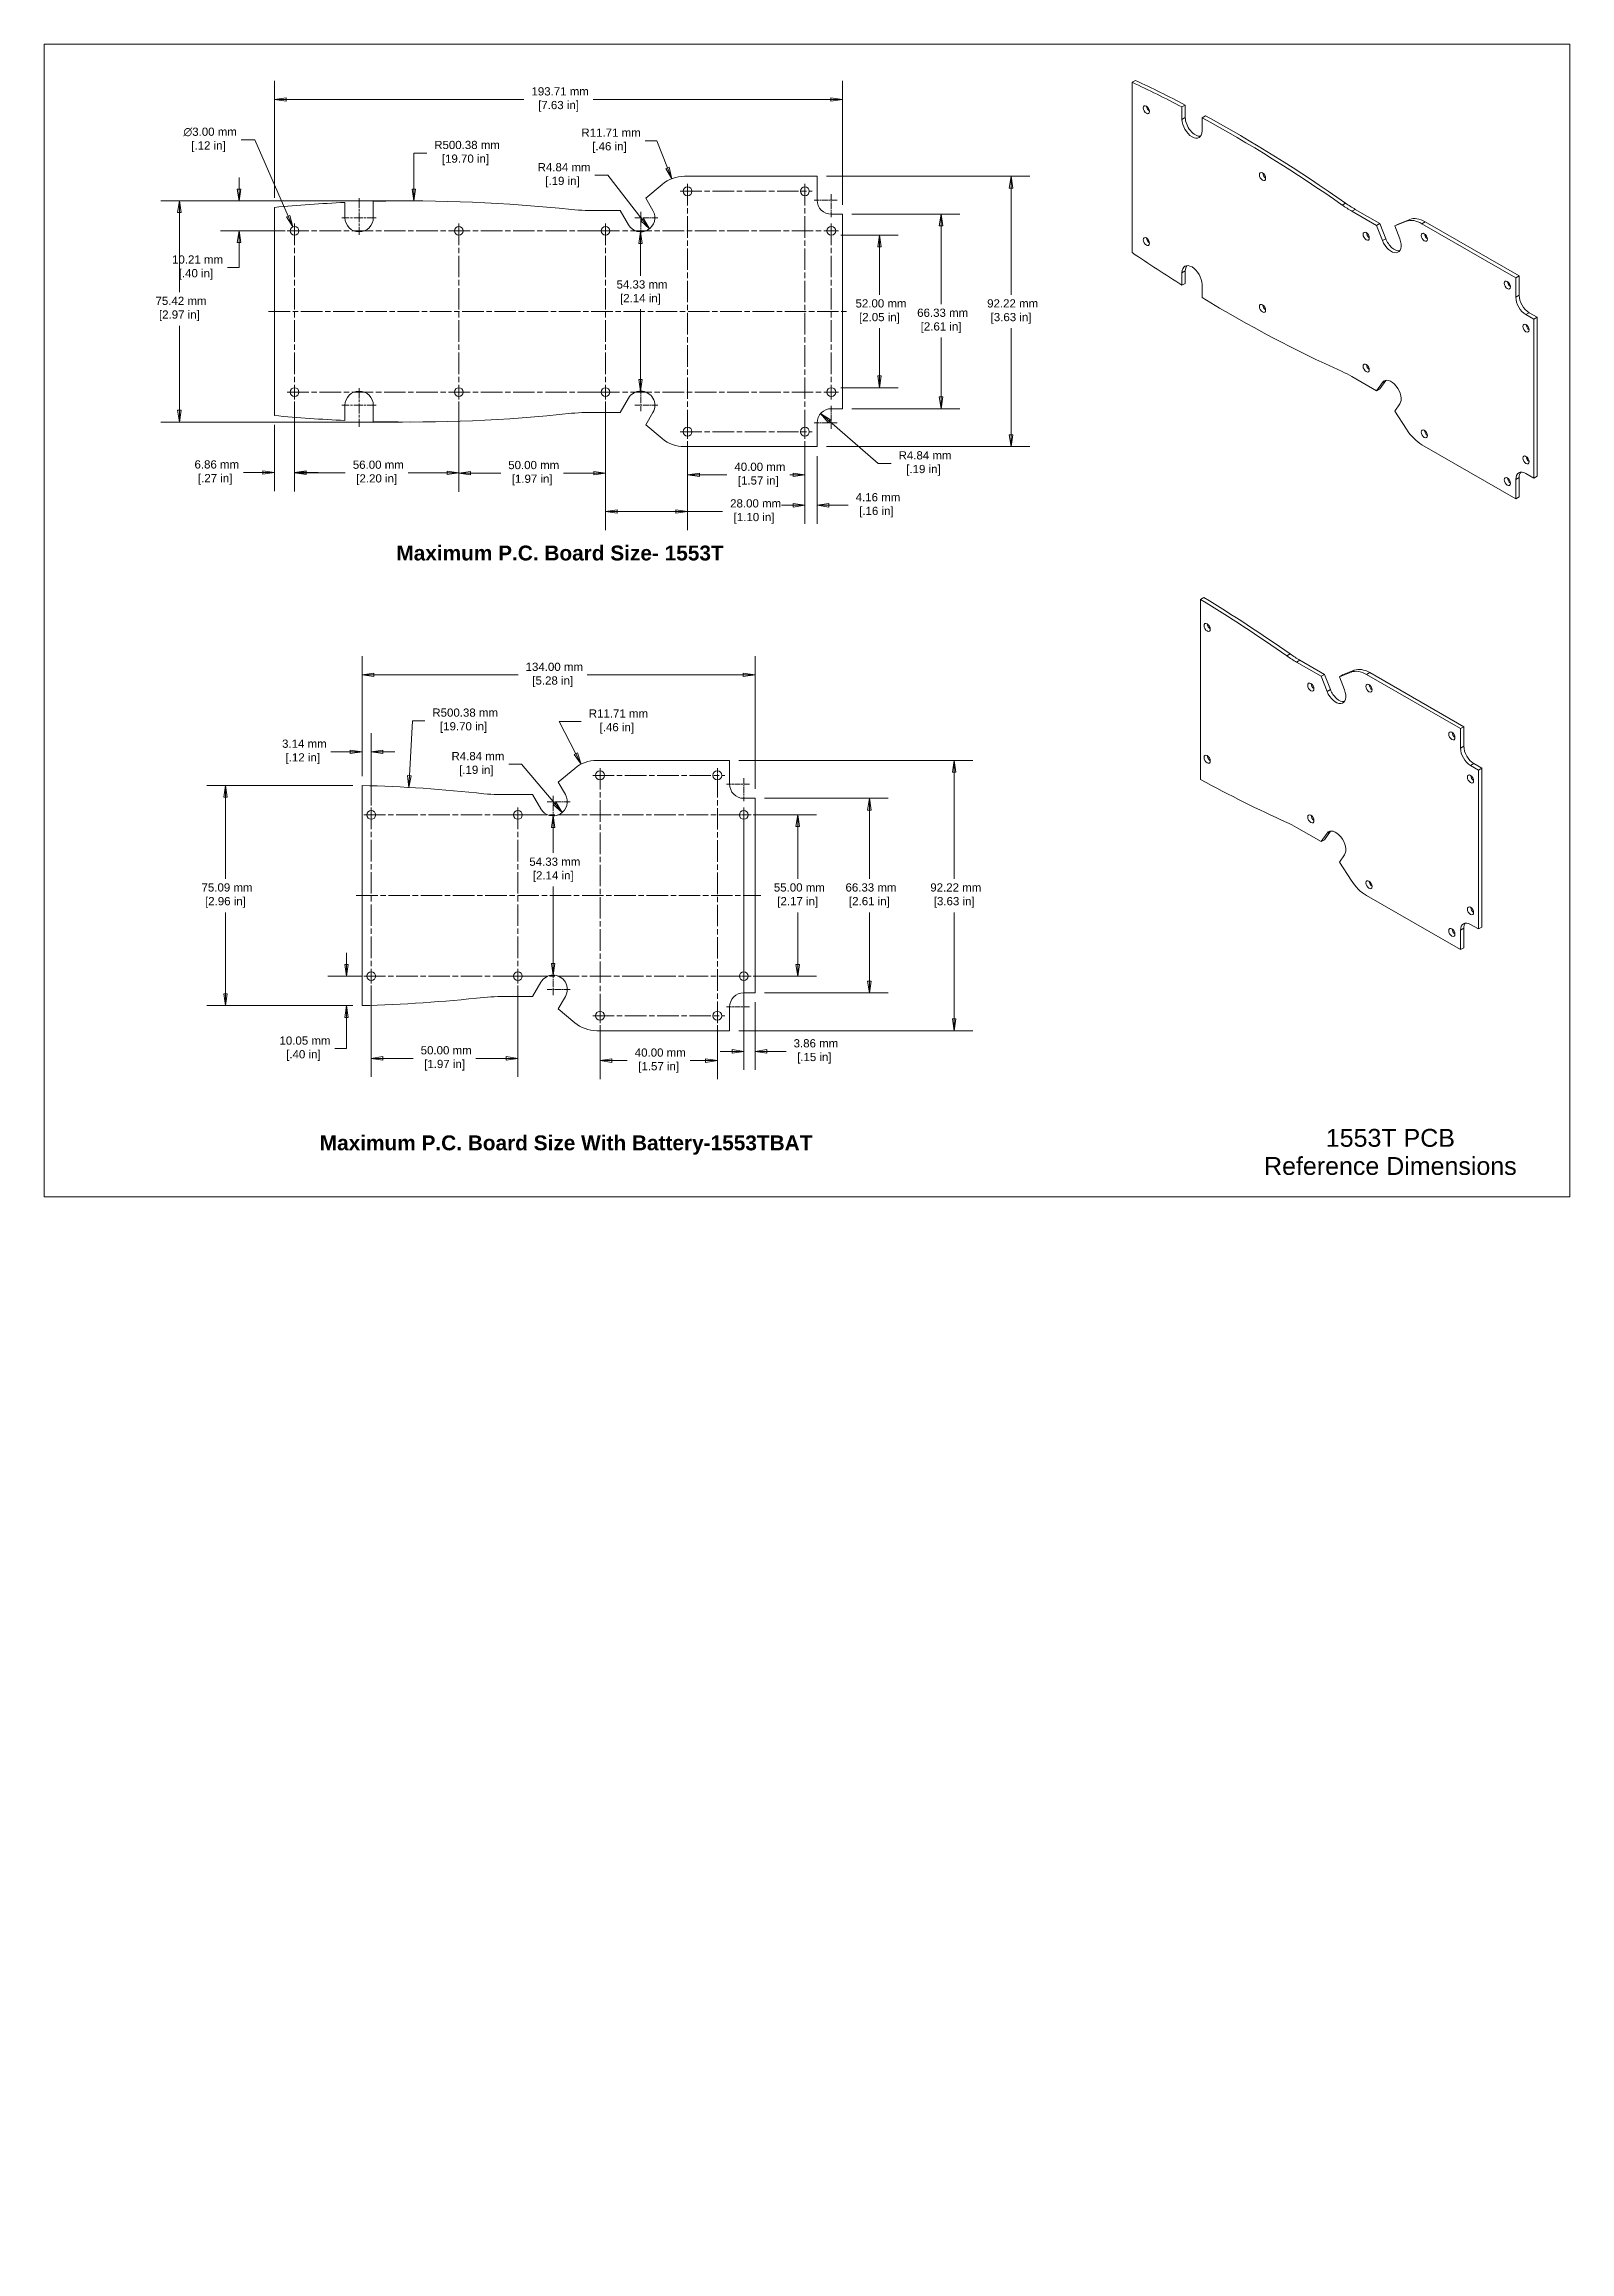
# Model space of a CAD drawing. Header units: millimetres. Extents: x 19 to 539, y -341 to 412.
import ezdxf

# ---------------------------------------------------------------- set-up
doc = ezdxf.new("R2010")
doc.units = ezdxf.units.MM
doc.header["$LTSCALE"] = 2
doc.linetypes.add('CHAIN', pattern=[0.7087, 0.4724, -0.0591, 0.1181, -0.0591])
for name, color, linetype, lineweight in [('Center Mark (ANSI)', 7, 'Continuous', 9), ('Centerline (ANSI)', 7, 'Continuous', 9), ('Dimension (ANSI)', 7, 'Continuous', 9), ('Sketch Geometry (ANSI)', 7, 'Continuous', 9), ('Symbol (ANSI)', 7, 'Continuous', 9), ('Visible (ANSI)', 7, 'Continuous', 9), ('Visible Narrow (ANSI)', 7, 'Continuous', 9)]:
    doc.layers.add(name, color=color, linetype=linetype, lineweight=lineweight)
doc.styles.add('Label Text (ANSI)', font='arialbd.ttf')
doc.styles.add('Note Text (ANSI)', font='arial.ttf')
doc.styles.add('Small Dimension Text', font='arial.ttf')
doc.dimstyles.new('Small Dimensions', dxfattribs={"dimscale": 2, "dimtxt": 1.4, "dimasz": 2, "dimexe": 3.175, "dimexo": 1.6002, "dimgap": 0.8, "dimtad": 0, "dimtih": 1, "dimtoh": 1, "dimrnd": 1e-08, "dimzin": 4, "dimdsep": 46, "dimtxsty": 'Small Dimension Text', "dimblk": 'Filled-1', "dimcen": 0.09, "dimdle": 10, "dimclrd": 256, "dimclre": 256, "dimclrt": 256, "dimadec": 1, "dimazin": 0, "dimtfac": 2.177143, "dimtofl": 0, "dimtmove": 0, "dimatfit": 3, "dimfxl": 0, "dimtolj": 1, "dimtzin": 0, "dimlwd": -1, "dimlwe": -1, "dimarcsym": 0})
doc.dimstyles.new('Small Dimensions-03', dxfattribs={"dimscale": 2, "dimtxt": 1.4, "dimasz": 2, "dimexe": 3.175, "dimexo": 1.6002, "dimgap": 0.8, "dimtad": 0, "dimtih": 1, "dimtoh": 1, "dimrnd": 1e-08, "dimzin": 4, "dimdsep": 46, "dimtxsty": 'Small Dimension Text', "dimblk": 'Filled-1', "dimcen": 0.09, "dimdle": 10, "dimclrd": 256, "dimclre": 256, "dimclrt": 256, "dimadec": 1, "dimazin": 0, "dimtfac": 2.178571, "dimtofl": 0, "dimtmove": 0, "dimatfit": 3, "dimfxl": 0, "dimtolj": 1, "dimtzin": 0, "dimlwd": -1, "dimlwe": -1, "dimarcsym": 0})

msp = doc.modelspace()

# ---------------------------------------------------------------- texts
at = {"layer": 'Symbol (ANSI)', "char_height": 5.08, "attachment_point": 7, "style": 'Label Text (ANSI)'}
for s, insert in [('Maximum P.C. Board Size- 1553T', (139.3893, 236.291)), ('Maximum P.C. Board Size With Battery-1553TBAT', (113.2697, 33.6308))]:
    msp.add_mtext(s, dxfattribs=dict(at, insert=insert))
at = {"layer": 'Symbol (ANSI)', "insert": (478.3025, 34.5718), "char_height": 6.096, "width": 86.138525, "attachment_point": 5, "line_spacing_factor": 0.944221, "style": 'Note Text (ANSI)'}
msp.add_mtext('{\\fArial|b0|i0;\\H6.0960;1553T PCB\\PReference Dimensions}', dxfattribs=at)

# ---------------------------------------------------------------- blocks, each defined once
blk = doc.blocks.new('Borders Hammond Border')
at = {"layer": 'Sketch Geometry (ANSI)'}
for p, q in [((9.652, 206.248), (9.652, 9.652)), ((9.652, 206.248), (269.748, 206.248)), ((269.748, 206.248), (269.748, 9.652)), ((9.652, 9.652), (269.748, 9.652))]:
    blk.add_line(p, q, dxfattribs=at)
blk = doc.blocks.new('Filled-1')
at = {"color": 0}
for p, q in [((0, 0), (-1, 0.15)), ((-1, 0.15), (-1, -0.15)), ((-1, 0), (0, 0)), ((-1, -0.15), (0, 0))]:
    blk.add_line(p, q, dxfattribs=at)
at = {"color": 0, "flags": 128}
blk.add_lwpolyline([(-1, -0.15), (0, 0), (-1, 0.15), (-1, -0.15)], dxfattribs=at)
at = {"color": 0}
blk.add_solid([(-1, -0.15), (0, 0), (-1, 0.15), (-1, -0.15)], dxfattribs=at)
blk = doc.blocks.new('*D5')
at = {"layer": 'Defpoints', "color": 0, "transparency": 16777216}
for p in [(222.69, 348.47), (222.62, 294.14), (222.69, 294.14)]:
    blk.add_point(p, dxfattribs=at)
at = {"layer": 'Dimension (ANSI)', "transparency": 16777216}
for p, q in [((222.62, 344.47), (222.62, 333.52)), ((222.62, 298.14), (222.62, 322.05))]:
    blk.add_line(p, q, dxfattribs=at)
at = {"layer": 'Dimension (ANSI)', "transparency": 16777216, "xscale": 4, "yscale": 4, "zscale": 4}
for p, rotation in [((222.62, 348.47), 90), ((222.62, 294.14), 270)]:
    blk.add_blockref('Filled-1', p, dxfattribs=dict(at, rotation=rotation))
at = {"layer": 'Dimension (ANSI)', "transparency": 16777216, "insert": (222.62, 327.78), "char_height": 2.8, "attachment_point": 5, "style": 'Small Dimension Text'}
blk.add_mtext('\\A1; 54.33 mm\\P[2.14 in]', dxfattribs=at)
blk = doc.blocks.new('*D6')
at = {"layer": 'Defpoints', "color": 0, "transparency": 16777216}
for p in [(284.03, 286.47), (287.69, 283.31)]:
    blk.add_point(p, dxfattribs=at)
at = {"layer": 'Dimension (ANSI)', "transparency": 16777216}
for p, q in [((303.69, 269.48), (287.05, 283.85)), ((308.07, 269.48), (303.69, 269.48))]:
    blk.add_line(p, q, dxfattribs=at)
at = {"layer": 'Dimension (ANSI)', "transparency": 16777216, "xscale": 4, "yscale": 4, "zscale": 4, "rotation": 139.1686923725929}
blk.add_blockref('Filled-1', (284.03, 286.47), dxfattribs=at)
at = {"layer": 'Dimension (ANSI)', "transparency": 16777216, "insert": (319.11, 269.48), "char_height": 2.8, "attachment_point": 5, "style": 'Small Dimension Text'}
blk.add_mtext('\\A1; R4.84 mm\\P[.19 in]', dxfattribs=at)
blk = doc.blocks.new('*D7')
at = {"layer": 'Defpoints', "color": 0, "transparency": 16777216}
for p in [(291.54, 354.47), (325.12, 354.47), (291.54, 288.14)]:
    blk.add_point(p, dxfattribs=at)
at = {"layer": 'Dimension (ANSI)', "transparency": 16777216}
for p, q in [((294.74, 354.47), (331.47, 354.47)), ((325.12, 350.47), (325.12, 323.85)), ((325.12, 292.14), (325.12, 312.39)), ((294.74, 288.14), (331.47, 288.14))]:
    blk.add_line(p, q, dxfattribs=at)
at = {"layer": 'Dimension (ANSI)', "transparency": 16777216, "xscale": 4, "yscale": 4, "zscale": 4}
for p, rotation in [((325.12, 354.47), 90), ((325.12, 288.14), 270)]:
    blk.add_blockref('Filled-1', p, dxfattribs=dict(at, rotation=rotation))
at = {"layer": 'Dimension (ANSI)', "transparency": 16777216, "insert": (325.12, 318.12), "char_height": 2.8, "attachment_point": 5, "style": 'Small Dimension Text'}
blk.add_mtext('\\A1; 66.33 mm\\P[2.61 in]', dxfattribs=at)
blk = doc.blocks.new('*D8')
at = {"layer": 'Defpoints', "color": 0, "transparency": 16777216}
for p in [(291.54, 393.64), (97.83, 356.82), (291.54, 354.47)]:
    blk.add_point(p, dxfattribs=at)
at = {"layer": 'Dimension (ANSI)', "transparency": 16777216}
for p, q in [((97.83, 360.02), (97.83, 399.99)), ((291.54, 357.67), (291.54, 399.99)), ((101.83, 393.64), (182.89, 393.64)), ((287.54, 393.64), (206.49, 393.64))]:
    blk.add_line(p, q, dxfattribs=at)
at = {"layer": 'Dimension (ANSI)', "transparency": 16777216, "xscale": 4, "yscale": 4, "zscale": 4, "rotation": 180}
blk.add_blockref('Filled-1', (97.83, 393.64), dxfattribs=at)
at = {"layer": 'Dimension (ANSI)', "transparency": 16777216, "xscale": 4, "yscale": 4, "zscale": 4}
blk.add_blockref('Filled-1', (291.54, 393.64), dxfattribs=at)
at = {"layer": 'Dimension (ANSI)', "transparency": 16777216, "insert": (194.69, 393.64), "char_height": 2.8, "attachment_point": 5, "style": 'Small Dimension Text'}
blk.add_mtext('\\A1; 193.71 mm\\P[7.63 in]', dxfattribs=at)
blk = doc.blocks.new('*D9')
at = {"layer": 'Defpoints', "color": 0, "transparency": 16777216}
for p in [(282.85, 367.42), (282.85, 275.19), (348.98, 275.19)]:
    blk.add_point(p, dxfattribs=at)
at = {"layer": 'Dimension (ANSI)', "transparency": 16777216}
for p, q in [((286.05, 367.42), (355.33, 367.42)), ((348.98, 363.42), (348.98, 327.04)), ((348.98, 279.19), (348.98, 315.57)), ((286.05, 275.19), (355.33, 275.19))]:
    blk.add_line(p, q, dxfattribs=at)
at = {"layer": 'Dimension (ANSI)', "transparency": 16777216, "xscale": 4, "yscale": 4, "zscale": 4}
for p, rotation in [((348.98, 367.42), 90), ((348.98, 275.19), 270)]:
    blk.add_blockref('Filled-1', p, dxfattribs=dict(at, rotation=rotation))
at = {"layer": 'Dimension (ANSI)', "transparency": 16777216, "insert": (348.98, 321.31), "char_height": 2.8, "attachment_point": 5, "style": 'Small Dimension Text'}
blk.add_mtext('\\A1; 92.22 mm\\P[3.63 in]', dxfattribs=at)
blk = doc.blocks.new('*D10')
at = {"layer": 'Defpoints', "color": 0, "transparency": 16777216}
for p in [(144.69, 359.02), (65.42, 283.59), (144.69, 283.59)]:
    blk.add_point(p, dxfattribs=at)
at = {"layer": 'Dimension (ANSI)', "transparency": 16777216}
for p, q in [((141.49, 359.02), (59.07, 359.02)), ((65.42, 355.02), (65.42, 327.91)), ((65.42, 287.59), (65.42, 316.44)), ((141.49, 283.59), (59.07, 283.59))]:
    blk.add_line(p, q, dxfattribs=at)
at = {"layer": 'Dimension (ANSI)', "transparency": 16777216, "xscale": 4, "yscale": 4, "zscale": 4}
for p, rotation in [((65.42, 359.02), 90), ((65.42, 283.59), 270)]:
    blk.add_blockref('Filled-1', p, dxfattribs=dict(at, rotation=rotation))
at = {"layer": 'Dimension (ANSI)', "transparency": 16777216, "insert": (65.42, 322.18), "char_height": 2.8, "attachment_point": 5, "style": 'Small Dimension Text'}
blk.add_mtext('\\A1; 75.42 mm\\P[2.97 in]', dxfattribs=at)
blk = doc.blocks.new('*D11')
at = {"layer": 'Defpoints', "color": 0, "transparency": 16777216}
for p in [(104.69, 293.81), (160.69, 293.81), (160.69, 266.28)]:
    blk.add_point(p, dxfattribs=at)
at = {"layer": 'Dimension (ANSI)', "transparency": 16777216}
for p, q in [((104.69, 290.61), (104.69, 259.93)), ((160.69, 290.61), (160.69, 259.93)), ((108.69, 266.28), (121.97, 266.28)), ((156.69, 266.28), (143.4, 266.28))]:
    blk.add_line(p, q, dxfattribs=at)
at = {"layer": 'Dimension (ANSI)', "transparency": 16777216, "xscale": 4, "yscale": 4, "zscale": 4, "rotation": 180}
blk.add_blockref('Filled-1', (104.69, 266.28), dxfattribs=at)
at = {"layer": 'Dimension (ANSI)', "transparency": 16777216, "xscale": 4, "yscale": 4, "zscale": 4}
blk.add_blockref('Filled-1', (160.69, 266.28), dxfattribs=at)
at = {"layer": 'Dimension (ANSI)', "transparency": 16777216, "insert": (132.69, 266.28), "char_height": 2.8, "attachment_point": 5, "style": 'Small Dimension Text'}
blk.add_mtext('\\A1; 56.00 mm\\P[2.20 in]', dxfattribs=at)
blk = doc.blocks.new('*D12')
at = {"layer": 'Defpoints', "color": 0, "transparency": 16777216}
for p in [(160.69, 293.81), (210.69, 293.81), (210.69, 266.17)]:
    blk.add_point(p, dxfattribs=at)
at = {"layer": 'Dimension (ANSI)', "transparency": 16777216}
for p, q in [((160.69, 290.61), (160.69, 259.82)), ((210.69, 290.61), (210.69, 259.82)), ((164.69, 266.17), (174.97, 266.17)), ((206.69, 266.17), (196.4, 266.17))]:
    blk.add_line(p, q, dxfattribs=at)
at = {"layer": 'Dimension (ANSI)', "transparency": 16777216, "xscale": 4, "yscale": 4, "zscale": 4, "rotation": 180}
blk.add_blockref('Filled-1', (160.69, 266.17), dxfattribs=at)
at = {"layer": 'Dimension (ANSI)', "transparency": 16777216, "xscale": 4, "yscale": 4, "zscale": 4}
blk.add_blockref('Filled-1', (210.69, 266.17), dxfattribs=at)
at = {"layer": 'Dimension (ANSI)', "transparency": 16777216, "insert": (185.69, 266.17), "char_height": 2.8, "attachment_point": 5, "style": 'Small Dimension Text'}
blk.add_mtext('\\A1; 50.00 mm\\P[1.97 in]', dxfattribs=at)
blk = doc.blocks.new('*D13')
at = {"layer": 'Defpoints', "color": 0, "transparency": 16777216}
for p in [(85.76, 359.02), (144.69, 359.02), (104.69, 348.81)]:
    blk.add_point(p, dxfattribs=at)
at = {"layer": 'Dimension (ANSI)', "transparency": 16777216}
for p, q in [((85.76, 363.02), (85.76, 367.02)), ((141.49, 359.02), (79.41, 359.02)), ((101.49, 348.81), (79.41, 348.81)), ((85.76, 344.81), (85.76, 340.81)), ((85.76, 336.28), (85.76, 340.81)), ((81.76, 336.28), (85.76, 336.28))]:
    blk.add_line(p, q, dxfattribs=at)
at = {"layer": 'Dimension (ANSI)', "transparency": 16777216, "xscale": 4, "yscale": 4, "zscale": 4}
for p, rotation in [((85.76, 359.02), 270), ((85.76, 348.81), 90)]:
    blk.add_blockref('Filled-1', p, dxfattribs=dict(at, rotation=rotation))
at = {"layer": 'Dimension (ANSI)', "transparency": 16777216, "insert": (71.05, 336.28), "char_height": 2.8, "attachment_point": 5, "style": 'Small Dimension Text'}
blk.add_mtext('\\A1; 10.21 mm\\P[.40 in]', dxfattribs=at)
blk = doc.blocks.new('*D14')
at = {"layer": 'Defpoints', "color": 0, "transparency": 16777216}
for p in [(104.69, 293.81), (97.83, 285.79), (104.69, 266.38)]:
    blk.add_point(p, dxfattribs=at)
at = {"layer": 'Dimension (ANSI)', "transparency": 16777216}
for p, q in [((104.69, 290.61), (104.69, 260.03)), ((97.83, 282.59), (97.83, 260.03)), ((93.83, 266.38), (87.25, 266.38)), ((108.69, 266.38), (112.69, 266.38))]:
    blk.add_line(p, q, dxfattribs=at)
at = {"layer": 'Dimension (ANSI)', "transparency": 16777216, "xscale": 4, "yscale": 4, "zscale": 4}
blk.add_blockref('Filled-1', (97.83, 266.38), dxfattribs=at)
at = {"layer": 'Dimension (ANSI)', "transparency": 16777216, "xscale": 4, "yscale": 4, "zscale": 4, "rotation": 180}
blk.add_blockref('Filled-1', (104.69, 266.38), dxfattribs=at)
at = {"layer": 'Dimension (ANSI)', "transparency": 16777216, "insert": (77.62, 266.38), "char_height": 2.8, "attachment_point": 5, "style": 'Small Dimension Text'}
blk.add_mtext('\\A1; 6.86 mm\\P[.27 in]', dxfattribs=at)
blk = doc.blocks.new('*D15')
at = {"layer": 'Defpoints', "color": 0, "transparency": 16777216}
for p in [(238.69, 280.31), (278.69, 280.31), (238.69, 265.57)]:
    blk.add_point(p, dxfattribs=at)
at = {"layer": 'Dimension (ANSI)', "transparency": 16777216}
for p, q in [((238.69, 277.11), (238.69, 259.22)), ((278.69, 277.11), (278.69, 259.22)), ((242.69, 265.57), (252.08, 265.57)), ((274.69, 265.57), (273.51, 265.57))]:
    blk.add_line(p, q, dxfattribs=at)
at = {"layer": 'Dimension (ANSI)', "transparency": 16777216, "xscale": 4, "yscale": 4, "zscale": 4, "rotation": 180}
blk.add_blockref('Filled-1', (238.69, 265.57), dxfattribs=at)
at = {"layer": 'Dimension (ANSI)', "transparency": 16777216, "xscale": 4, "yscale": 4, "zscale": 4}
blk.add_blockref('Filled-1', (278.69, 265.57), dxfattribs=at)
at = {"layer": 'Dimension (ANSI)', "transparency": 16777216, "insert": (262.79, 265.57), "char_height": 2.8, "attachment_point": 5, "style": 'Small Dimension Text'}
blk.add_mtext('\\A1; 40.00 mm\\P[1.57 in]', dxfattribs=at)
blk = doc.blocks.new('*D16')
at = {"layer": 'Defpoints', "color": 0, "transparency": 16777216}
for p in [(210.69, 291.31), (238.69, 277.81), (210.69, 253.09)]:
    blk.add_point(p, dxfattribs=at)
at = {"layer": 'Dimension (ANSI)', "transparency": 16777216}
for p, q in [((210.69, 288.11), (210.69, 246.74)), ((238.69, 274.61), (238.69, 246.74)), ((214.69, 253.09), (234.69, 253.09)), ((238.69, 253.09), (250.64, 253.09))]:
    blk.add_line(p, q, dxfattribs=at)
at = {"layer": 'Dimension (ANSI)', "transparency": 16777216, "xscale": 4, "yscale": 4, "zscale": 4, "rotation": 180}
blk.add_blockref('Filled-1', (210.69, 253.09), dxfattribs=at)
at = {"layer": 'Dimension (ANSI)', "transparency": 16777216, "xscale": 4, "yscale": 4, "zscale": 4}
blk.add_blockref('Filled-1', (238.69, 253.09), dxfattribs=at)
at = {"layer": 'Dimension (ANSI)', "transparency": 16777216, "insert": (261.35, 253.09), "char_height": 2.8, "attachment_point": 5, "style": 'Small Dimension Text'}
blk.add_mtext('\\A1; 28.00 mm\\P[1.10 in]', dxfattribs=at)
blk = doc.blocks.new('*D17')
at = {"layer": 'Defpoints', "color": 0, "transparency": 16777216}
for p in [(278.69, 277.81), (282.85, 275.19), (278.69, 255.19)]:
    blk.add_point(p, dxfattribs=at)
at = {"layer": 'Dimension (ANSI)', "transparency": 16777216}
for p, q in [((278.69, 274.61), (278.69, 248.84)), ((282.85, 271.99), (282.85, 248.84)), ((274.69, 255.19), (270.69, 255.19)), ((286.85, 255.19), (293.44, 255.19))]:
    blk.add_line(p, q, dxfattribs=at)
at = {"layer": 'Dimension (ANSI)', "transparency": 16777216, "xscale": 4, "yscale": 4, "zscale": 4}
blk.add_blockref('Filled-1', (278.69, 255.19), dxfattribs=at)
at = {"layer": 'Dimension (ANSI)', "transparency": 16777216, "xscale": 4, "yscale": 4, "zscale": 4, "rotation": 180}
blk.add_blockref('Filled-1', (282.85, 255.19), dxfattribs=at)
at = {"layer": 'Dimension (ANSI)', "transparency": 16777216, "insert": (303.06, 255.19), "char_height": 2.8, "attachment_point": 5, "style": 'Small Dimension Text'}
blk.add_mtext('\\A1; 4.16 mm\\P[.16 in]', dxfattribs=at)
blk = doc.blocks.new('*D18')
at = {"layer": 'Defpoints', "color": 0, "transparency": 16777216}
for p in [(287.69, 347.31), (287.69, 295.31), (304.1, 295.31)]:
    blk.add_point(p, dxfattribs=at)
at = {"layer": 'Dimension (ANSI)', "transparency": 16777216}
for p, q in [((290.89, 347.31), (310.45, 347.31)), ((304.1, 343.31), (304.1, 327.04)), ((304.1, 299.31), (304.1, 315.57)), ((290.89, 295.31), (310.45, 295.31))]:
    blk.add_line(p, q, dxfattribs=at)
at = {"layer": 'Dimension (ANSI)', "transparency": 16777216, "xscale": 4, "yscale": 4, "zscale": 4}
for p, rotation in [((304.1, 347.31), 90), ((304.1, 295.31), 270)]:
    blk.add_blockref('Filled-1', p, dxfattribs=dict(at, rotation=rotation))
at = {"layer": 'Dimension (ANSI)', "transparency": 16777216, "insert": (304.1, 321.31), "char_height": 2.8, "attachment_point": 5, "style": 'Small Dimension Text'}
blk.add_mtext('\\A1; 52.00 mm\\P[2.05 in]', dxfattribs=at)
blk = doc.blocks.new('*D19')
at = {"layer": 'Defpoints', "color": 0, "transparency": 16777216}
for p in [(222.69, 353.31), (225.65, 349.49)]:
    blk.add_point(p, dxfattribs=at)
at = {"layer": 'Dimension (ANSI)', "transparency": 16777216}
for p, q in [((207.07, 367.77), (211.45, 367.77)), ((211.45, 367.77), (223.2, 352.65))]:
    blk.add_line(p, q, dxfattribs=at)
at = {"layer": 'Dimension (ANSI)', "transparency": 16777216, "xscale": 4, "yscale": 4, "zscale": 4, "rotation": 307.8369790684388}
blk.add_blockref('Filled-1', (225.65, 349.49), dxfattribs=at)
at = {"layer": 'Dimension (ANSI)', "transparency": 16777216, "insert": (196.03, 367.77), "char_height": 2.8, "attachment_point": 5, "style": 'Small Dimension Text'}
blk.add_mtext('\\A1; R4.84 mm\\P[.19 in]', dxfattribs=at)
blk = doc.blocks.new('*D20')
at = {"layer": 'Defpoints', "color": 0, "transparency": 16777216}
for p in [(261.69, 155.23), (300.68, 155.23), (261.69, 88.91)]:
    blk.add_point(p, dxfattribs=at)
at = {"layer": 'Dimension (ANSI)', "transparency": 16777216}
for p, q in [((264.89, 155.23), (307.03, 155.23)), ((300.68, 151.23), (300.68, 127.8)), ((300.68, 92.91), (300.68, 116.34)), ((264.89, 88.91), (307.03, 88.91))]:
    blk.add_line(p, q, dxfattribs=at)
at = {"layer": 'Dimension (ANSI)', "transparency": 16777216, "xscale": 4, "yscale": 4, "zscale": 4}
for p, rotation in [((300.68, 155.23), 90), ((300.68, 88.91), 270)]:
    blk.add_blockref('Filled-1', p, dxfattribs=dict(at, rotation=rotation))
at = {"layer": 'Dimension (ANSI)', "transparency": 16777216, "insert": (300.68, 122.07), "char_height": 2.8, "attachment_point": 5, "style": 'Small Dimension Text'}
blk.add_mtext('\\A1; 66.33 mm\\P[2.61 in]', dxfattribs=at)
blk = doc.blocks.new('*D21')
at = {"layer": 'Defpoints', "color": 0, "transparency": 16777216}
for p in [(81.11, 159.62), (127.69, 159.62), (127.69, 84.52)]:
    blk.add_point(p, dxfattribs=at)
at = {"layer": 'Dimension (ANSI)', "transparency": 16777216}
for p, q in [((124.49, 159.62), (74.76, 159.62)), ((81.11, 155.62), (81.11, 127.8)), ((81.11, 88.52), (81.11, 116.34)), ((124.49, 84.52), (74.76, 84.52))]:
    blk.add_line(p, q, dxfattribs=at)
at = {"layer": 'Dimension (ANSI)', "transparency": 16777216, "xscale": 4, "yscale": 4, "zscale": 4}
for p, rotation in [((81.11, 159.62), 90), ((81.11, 84.52), 270)]:
    blk.add_blockref('Filled-1', p, dxfattribs=dict(at, rotation=rotation))
at = {"layer": 'Dimension (ANSI)', "transparency": 16777216, "insert": (81.11, 122.07), "char_height": 2.8, "attachment_point": 5, "style": 'Small Dimension Text'}
blk.add_mtext('\\A1; 75.09 mm\\P[2.96 in]', dxfattribs=at)
blk = doc.blocks.new('*D22')
at = {"layer": 'Defpoints', "color": 0, "transparency": 16777216}
for p in [(122.4, 94.57), (130.83, 94.57), (127.69, 84.52)]:
    blk.add_point(p, dxfattribs=at)
at = {"layer": 'Dimension (ANSI)', "transparency": 16777216}
for p, q in [((122.4, 98.57), (122.4, 102.57)), ((127.63, 94.57), (116.05, 94.57)), ((124.49, 84.52), (116.05, 84.52)), ((122.4, 80.52), (122.4, 69.84)), ((122.4, 69.84), (118.4, 69.84))]:
    blk.add_line(p, q, dxfattribs=at)
at = {"layer": 'Dimension (ANSI)', "transparency": 16777216, "xscale": 4, "yscale": 4, "zscale": 4}
for p, rotation in [((122.4, 94.57), 270), ((122.4, 84.52), 90)]:
    blk.add_blockref('Filled-1', p, dxfattribs=dict(at, rotation=rotation))
at = {"layer": 'Dimension (ANSI)', "transparency": 16777216, "insert": (107.69, 69.84), "char_height": 2.8, "attachment_point": 5, "style": 'Small Dimension Text'}
blk.add_mtext('\\A1; 10.05 mm\\P[.40 in]', dxfattribs=at)
blk = doc.blocks.new('*D23')
at = {"layer": 'Defpoints', "color": 0, "transparency": 16777216}
for p in [(130.83, 94.57), (180.83, 94.57), (180.83, 66.53)]:
    blk.add_point(p, dxfattribs=at)
at = {"layer": 'Dimension (ANSI)', "transparency": 16777216}
for p, q in [((130.83, 91.37), (130.83, 60.18)), ((180.83, 91.37), (180.83, 60.18)), ((134.83, 66.53), (145.12, 66.53)), ((176.83, 66.53), (166.54, 66.53))]:
    blk.add_line(p, q, dxfattribs=at)
at = {"layer": 'Dimension (ANSI)', "transparency": 16777216, "xscale": 4, "yscale": 4, "zscale": 4, "rotation": 180}
blk.add_blockref('Filled-1', (130.83, 66.53), dxfattribs=at)
at = {"layer": 'Dimension (ANSI)', "transparency": 16777216, "xscale": 4, "yscale": 4, "zscale": 4}
blk.add_blockref('Filled-1', (180.83, 66.53), dxfattribs=at)
at = {"layer": 'Dimension (ANSI)', "transparency": 16777216, "insert": (155.83, 66.53), "char_height": 2.8, "attachment_point": 5, "style": 'Small Dimension Text'}
blk.add_mtext('\\A1; 50.00 mm\\P[1.97 in]', dxfattribs=at)
blk = doc.blocks.new('*D24')
at = {"layer": 'Defpoints', "color": 0, "transparency": 16777216}
for p in [(208.83, 81.07), (248.83, 81.07), (248.83, 65.76)]:
    blk.add_point(p, dxfattribs=at)
at = {"layer": 'Dimension (ANSI)', "transparency": 16777216}
for p, q in [((208.83, 77.87), (208.83, 59.41)), ((248.83, 77.87), (248.83, 59.41)), ((212.83, 65.76), (218.12, 65.76)), ((244.83, 65.76), (239.54, 65.76))]:
    blk.add_line(p, q, dxfattribs=at)
at = {"layer": 'Dimension (ANSI)', "transparency": 16777216, "xscale": 4, "yscale": 4, "zscale": 4, "rotation": 180}
blk.add_blockref('Filled-1', (208.83, 65.76), dxfattribs=at)
at = {"layer": 'Dimension (ANSI)', "transparency": 16777216, "xscale": 4, "yscale": 4, "zscale": 4}
blk.add_blockref('Filled-1', (248.83, 65.76), dxfattribs=at)
at = {"layer": 'Dimension (ANSI)', "transparency": 16777216, "insert": (228.83, 65.76), "char_height": 2.8, "attachment_point": 5, "style": 'Small Dimension Text'}
blk.add_mtext('\\A1; 40.00 mm\\P[1.57 in]', dxfattribs=at)
blk = doc.blocks.new('*D25')
at = {"layer": 'Defpoints', "color": 0, "transparency": 16777216}
for p in [(130.83, 171.11), (127.69, 159.62), (130.83, 149.57)]:
    blk.add_point(p, dxfattribs=at)
at = {"layer": 'Dimension (ANSI)', "transparency": 16777216}
for p, q in [((127.69, 162.82), (127.69, 177.46)), ((130.83, 152.77), (130.83, 177.46)), ((123.69, 171.11), (117.1, 171.11)), ((134.83, 171.11), (138.83, 171.11))]:
    blk.add_line(p, q, dxfattribs=at)
at = {"layer": 'Dimension (ANSI)', "transparency": 16777216, "xscale": 4, "yscale": 4, "zscale": 4}
blk.add_blockref('Filled-1', (127.69, 171.11), dxfattribs=at)
at = {"layer": 'Dimension (ANSI)', "transparency": 16777216, "xscale": 4, "yscale": 4, "zscale": 4, "rotation": 180}
blk.add_blockref('Filled-1', (130.83, 171.11), dxfattribs=at)
at = {"layer": 'Dimension (ANSI)', "transparency": 16777216, "insert": (107.48, 171.11), "char_height": 2.8, "attachment_point": 5, "style": 'Small Dimension Text'}
blk.add_mtext('\\A1; 3.14 mm\\P[.12 in]', dxfattribs=at)
blk = doc.blocks.new('*D26')
at = {"layer": 'Defpoints', "color": 0, "transparency": 16777216}
for p in [(261.69, 197.34), (127.69, 159.62), (261.69, 155.23)]:
    blk.add_point(p, dxfattribs=at)
at = {"layer": 'Dimension (ANSI)', "transparency": 16777216}
for p, q in [((127.69, 162.82), (127.69, 203.69)), ((261.69, 158.43), (261.69, 203.69)), ((131.69, 197.34), (180.9, 197.34)), ((257.69, 197.34), (204.5, 197.34))]:
    blk.add_line(p, q, dxfattribs=at)
at = {"layer": 'Dimension (ANSI)', "transparency": 16777216, "xscale": 4, "yscale": 4, "zscale": 4, "rotation": 180}
blk.add_blockref('Filled-1', (127.69, 197.34), dxfattribs=at)
at = {"layer": 'Dimension (ANSI)', "transparency": 16777216, "xscale": 4, "yscale": 4, "zscale": 4}
blk.add_blockref('Filled-1', (261.69, 197.34), dxfattribs=at)
at = {"layer": 'Dimension (ANSI)', "transparency": 16777216, "insert": (192.7, 197.34), "char_height": 2.8, "attachment_point": 5, "style": 'Small Dimension Text'}
blk.add_mtext('\\A1; 134.00 mm\\P[5.28 in]', dxfattribs=at)
blk = doc.blocks.new('*D27')
at = {"layer": 'Defpoints', "color": 0, "transparency": 16777216}
for p in [(253, 168.18), (253, 75.96), (329.59, 75.96)]:
    blk.add_point(p, dxfattribs=at)
at = {"layer": 'Dimension (ANSI)', "transparency": 16777216}
for p, q in [((256.2, 168.18), (335.94, 168.18)), ((329.59, 164.18), (329.59, 127.8)), ((329.59, 79.96), (329.59, 116.34)), ((256.2, 75.96), (335.94, 75.96))]:
    blk.add_line(p, q, dxfattribs=at)
at = {"layer": 'Dimension (ANSI)', "transparency": 16777216, "xscale": 4, "yscale": 4, "zscale": 4}
for p, rotation in [((329.59, 168.18), 90), ((329.59, 75.96), 270)]:
    blk.add_blockref('Filled-1', p, dxfattribs=dict(at, rotation=rotation))
at = {"layer": 'Dimension (ANSI)', "transparency": 16777216, "insert": (329.59, 122.07), "char_height": 2.8, "attachment_point": 5, "style": 'Small Dimension Text'}
blk.add_mtext('\\A1; 92.22 mm\\P[3.63 in]', dxfattribs=at)
blk = doc.blocks.new('*D28')
at = {"layer": 'Defpoints', "color": 0, "transparency": 16777216}
for p in [(257.83, 149.57), (276.24, 149.57), (257.83, 94.57)]:
    blk.add_point(p, dxfattribs=at)
at = {"layer": 'Dimension (ANSI)', "transparency": 16777216}
for p, q in [((261.03, 149.57), (282.59, 149.57)), ((276.24, 145.57), (276.24, 127.8)), ((276.24, 98.57), (276.24, 116.34)), ((261.03, 94.57), (282.59, 94.57))]:
    blk.add_line(p, q, dxfattribs=at)
at = {"layer": 'Dimension (ANSI)', "transparency": 16777216, "xscale": 4, "yscale": 4, "zscale": 4}
for p, rotation in [((276.24, 149.57), 90), ((276.24, 94.57), 270)]:
    blk.add_blockref('Filled-1', p, dxfattribs=dict(at, rotation=rotation))
at = {"layer": 'Dimension (ANSI)', "transparency": 16777216, "insert": (276.24, 122.07), "char_height": 2.8, "attachment_point": 5, "style": 'Small Dimension Text'}
blk.add_mtext('\\A1; 55.00 mm\\P[2.17 in]', dxfattribs=at)
blk = doc.blocks.new('*D29')
at = {"layer": 'Defpoints', "color": 0, "transparency": 16777216}
for p in [(192.83, 154.07), (195.94, 150.36)]:
    blk.add_point(p, dxfattribs=at)
at = {"layer": 'Dimension (ANSI)', "transparency": 16777216}
for p, q in [((177.7, 166.88), (182.08, 166.88)), ((182.08, 166.88), (193.37, 153.43))]:
    blk.add_line(p, q, dxfattribs=at)
at = {"layer": 'Dimension (ANSI)', "transparency": 16777216, "xscale": 4, "yscale": 4, "zscale": 4, "rotation": 309.9967830527611}
blk.add_blockref('Filled-1', (195.94, 150.36), dxfattribs=at)
at = {"layer": 'Dimension (ANSI)', "transparency": 16777216, "insert": (166.66, 166.88), "char_height": 2.8, "attachment_point": 5, "style": 'Small Dimension Text'}
blk.add_mtext('\\A1; R4.84 mm\\P[.19 in]', dxfattribs=at)
blk = doc.blocks.new('*D30')
at = {"layer": 'Defpoints', "color": 0, "transparency": 16777216}
for p in [(257.83, 149.57), (261.69, 88.91), (257.83, 68.91)]:
    blk.add_point(p, dxfattribs=at)
at = {"layer": 'Dimension (ANSI)', "transparency": 16777216}
for p, q in [((257.83, 146.37), (257.83, 62.56)), ((261.69, 85.71), (261.69, 62.56)), ((253.83, 68.91), (249.83, 68.91)), ((265.69, 68.91), (272.27, 68.91))]:
    blk.add_line(p, q, dxfattribs=at)
at = {"layer": 'Dimension (ANSI)', "transparency": 16777216, "xscale": 4, "yscale": 4, "zscale": 4}
blk.add_blockref('Filled-1', (257.83, 68.91), dxfattribs=at)
at = {"layer": 'Dimension (ANSI)', "transparency": 16777216, "xscale": 4, "yscale": 4, "zscale": 4, "rotation": 180}
blk.add_blockref('Filled-1', (261.69, 68.91), dxfattribs=at)
at = {"layer": 'Dimension (ANSI)', "transparency": 16777216, "insert": (281.9, 68.91), "char_height": 2.8, "attachment_point": 5, "style": 'Small Dimension Text'}
blk.add_mtext('\\A1; 3.86 mm\\P[.15 in]', dxfattribs=at)
blk = doc.blocks.new('*D31')
at = {"layer": 'Defpoints', "color": 0, "transparency": 16777216}
for p in [(192.83, 149.23), (192.83, 94.91), (192.87, 94.91)]:
    blk.add_point(p, dxfattribs=at)
at = {"layer": 'Dimension (ANSI)', "transparency": 16777216}
for p, q in [((192.87, 145.23), (192.87, 136.59)), ((192.87, 98.91), (192.87, 125.12))]:
    blk.add_line(p, q, dxfattribs=at)
at = {"layer": 'Dimension (ANSI)', "transparency": 16777216, "xscale": 4, "yscale": 4, "zscale": 4}
for p, rotation in [((192.87, 149.23), 90), ((192.87, 94.91), 270)]:
    blk.add_blockref('Filled-1', p, dxfattribs=dict(at, rotation=rotation))
at = {"layer": 'Dimension (ANSI)', "transparency": 16777216, "insert": (192.87, 130.86), "char_height": 2.8, "attachment_point": 5, "style": 'Small Dimension Text'}
blk.add_mtext('\\A1; 54.33 mm\\P[2.14 in]', dxfattribs=at)
blk = doc.blocks.new('*D32')
at = {"layer": 'Defpoints', "color": 0, "transparency": 16777216}
for p in [(233.28, 366.6), (237.58, 355.71)]:
    blk.add_point(p, dxfattribs=at)
at = {"layer": 'Dimension (ANSI)', "transparency": 16777216}
for p, q in [((224.17, 379.56), (228.17, 379.56)), ((228.17, 379.56), (231.81, 370.32))]:
    blk.add_line(p, q, dxfattribs=at)
at = {"layer": 'Dimension (ANSI)', "transparency": 16777216, "xscale": 4, "yscale": 4, "zscale": 4, "rotation": 291.5223010712011}
blk.add_blockref('Filled-1', (233.28, 366.6), dxfattribs=at)
at = {"layer": 'Dimension (ANSI)', "transparency": 16777216, "insert": (212.05, 379.56), "char_height": 2.8, "attachment_point": 5, "style": 'Small Dimension Text'}
blk.add_mtext('\\A1; R11.71 mm\\P[.46 in]', dxfattribs=at)
blk = doc.blocks.new('*D33')
at = {"layer": 'Defpoints', "color": 0, "transparency": 16777216}
for p in [(145.33, 359.02), (144.69, -141.36)]:
    blk.add_point(p, dxfattribs=at)
at = {"layer": 'Dimension (ANSI)', "transparency": 16777216}
for p, q in [((145.35, 375.36), (145.34, 363.02)), ((149.73, 375.36), (145.35, 375.36))]:
    blk.add_line(p, q, dxfattribs=at)
at = {"layer": 'Dimension (ANSI)', "transparency": 16777216, "xscale": 4, "yscale": 4, "zscale": 4, "rotation": 269.9263641641351}
blk.add_blockref('Filled-1', (145.33, 359.02), dxfattribs=at)
at = {"layer": 'Dimension (ANSI)', "transparency": 16777216, "insert": (162.95, 375.36), "char_height": 2.8, "attachment_point": 5, "style": 'Small Dimension Text'}
blk.add_mtext('\\A1; R500.38 mm\\P[19.70 in]', dxfattribs=at)
blk = doc.blocks.new('*D34')
at = {"layer": 'Defpoints', "color": 0, "transparency": 16777216}
for p in [(202.39, 166.9), (207.72, 156.47)]:
    blk.add_point(p, dxfattribs=at)
at = {"layer": 'Dimension (ANSI)', "transparency": 16777216}
for p, q in [((202.44, 181.42), (194.95, 181.42)), ((194.95, 181.42), (200.56, 170.46))]:
    blk.add_line(p, q, dxfattribs=at)
at = {"layer": 'Dimension (ANSI)', "transparency": 16777216, "xscale": 4, "yscale": 4, "zscale": 4, "rotation": 297.1022929755754}
blk.add_blockref('Filled-1', (202.39, 166.9), dxfattribs=at)
at = {"layer": 'Dimension (ANSI)', "transparency": 16777216, "insert": (214.56, 181.42), "char_height": 2.8, "attachment_point": 5, "style": 'Small Dimension Text'}
blk.add_mtext('\\A1; R11.71 mm\\P[.46 in]', dxfattribs=at)
blk = doc.blocks.new('*D35')
at = {"layer": 'Defpoints', "color": 0, "transparency": 16777216}
for p in [(143.61, 158.95), (114.83, -340.6)]:
    blk.add_point(p, dxfattribs=at)
at = {"layer": 'Dimension (ANSI)', "transparency": 16777216}
for p, q in [((144.92, 181.72), (143.84, 162.95)), ((149.1, 181.72), (144.92, 181.72))]:
    blk.add_line(p, q, dxfattribs=at)
at = {"layer": 'Dimension (ANSI)', "transparency": 16777216, "xscale": 4, "yscale": 4, "zscale": 4, "rotation": 266.7029542496157}
blk.add_blockref('Filled-1', (143.61, 158.95), dxfattribs=at)
at = {"layer": 'Dimension (ANSI)', "transparency": 16777216, "insert": (162.31, 181.72), "char_height": 2.8, "attachment_point": 5, "style": 'Small Dimension Text'}
blk.add_mtext('\\A1; R500.38 mm\\P[19.70 in]', dxfattribs=at)
blk = doc.blocks.new('*D36')
at = {"layer": 'Defpoints', "color": 0, "transparency": 16777216}
for p in [(104.09, 350.18), (105.29, 347.43)]:
    blk.add_point(p, dxfattribs=at)
at = {"layer": 'Dimension (ANSI)', "transparency": 16777216}
for p, q in [((86.48, 379.87), (91.13, 379.87)), ((91.13, 379.87), (102.49, 353.85)), ((104.51, 348.81), (104.87, 348.81)), ((104.69, 348.63), (104.69, 348.99))]:
    blk.add_line(p, q, dxfattribs=at)
at = {"layer": 'Dimension (ANSI)', "transparency": 16777216, "xscale": 4, "yscale": 4, "zscale": 4, "rotation": 293.5823601627645}
blk.add_blockref('Filled-1', (104.09, 350.18), dxfattribs=at)
at = {"layer": 'Dimension (ANSI)', "transparency": 16777216, "insert": (75.33, 379.87), "char_height": 2.8, "attachment_point": 5, "style": 'Small Dimension Text'}
blk.add_mtext('\\A1; ∅3.00 mm\\P[.12 in]', dxfattribs=at)

# ---------------------------------------------------------------- dimensions: what is measured, and where the dimension line sits
at = {"layer": 'Dimension (ANSI)'}
for base, p1, p2, text, dimstyle, picture, middle in [((291.5434, 393.6429), (97.8315, 356.8189), (291.5434, 354.4693), ' <> mm\\X[7.63 in]', 'Small Dimensions', '*D8', (194.6875, 393.6429)), ((104.6875, 266.3803), (97.8315, 285.7924), (104.6875, 293.8056), ' <> mm\\X[.27 in]', 'Small Dimensions-03', '*D14', (77.6207, 266.3803)), ((278.6875, 255.1937), (282.8512, 275.1937), (278.6875, 277.8056), ' <> mm\\X[.16 in]', 'Small Dimensions-03', '*D17', (303.0619, 255.1937)), ((261.6875, 197.3448), (127.6875, 159.6163), (261.6875, 155.2333), ' <> mm\\X[5.28 in]', 'Small Dimensions-03', '*D26', (192.6993, 197.3448)), ((130.8315, 171.1072), (127.6875, 159.6163), (130.8315, 149.5696), ' <> mm\\X[.12 in]', 'Small Dimensions-03', '*D25', (107.4767, 171.1072)), ((257.8315, 68.9059), (261.6875, 88.9059), (257.8315, 149.5696), ' <> mm\\X[.15 in]', 'Small Dimensions-03', '*D30', (281.8982, 68.9059))]:
    dim = msp.add_linear_dim(base=base, p1=p1, p2=p2, text=text, dimstyle=dimstyle, override={"dimtih": 0, "dimtoh": 0, "dimdec": 2, "dimpost": '', "dimtp": 0, "dimtm": 0, "dimtdec": 2, "dimatfit": 1}, dxfattribs=at)
    dim.commit()
    dim.dimension.update_dxf_attribs({"geometry": picture, "text_midpoint": middle, "dimtype": 160})
dim = msp.add_diameter_dim_2p(p1=(105.2876, 347.4309), p2=(104.0874, 350.1803), text=' <> mm\\X[.12 in]', dimstyle='Small Dimensions', override={"dimdec": 2, "dimlfac": 1, "dimpost": '', "dimtp": 0, "dimtm": 0, "dimtdec": 2}, dxfattribs=at)
dim.commit()
dim.dimension.update_dxf_attribs({"geometry": '*D36', "text_midpoint": (75.3281, 379.8727), "dimtype": 163})
for center, mpoint, text, dimstyle, override, picture, middle in [((144.6875, -141.361), (145.3305, 359.0171), ' <> mm\\X[19.70 in]', 'Small Dimensions', {"dimdec": 2, "dimpost": '', "dimcen": 0, "dimtp": 0, "dimtm": 0, "dimtdec": 2}, '*D33', (162.9462, 375.3554)), ((237.5778, 355.7056), (233.2811, 366.6009), ' <> mm\\X[.46 in]', 'Small Dimensions', {"dimdec": 2, "dimpost": '', "dimcen": 0, "dimtp": 0, "dimtm": 0, "dimtdec": 2}, '*D32', (212.045, 379.5594)), ((222.6875, 353.3056), (225.6541, 349.4861), ' <> mm\\X[.19 in]', 'Small Dimensions-03', {"dimdec": 2, "dimpost": '', "dimcen": 0, "dimtp": 0, "dimtm": 0, "dimtdec": 2}, '*D19', (196.0312, 367.7721)), ((287.6875, 283.3056), (284.0281, 286.4678), ' <> mm\\X[.19 in]', 'Small Dimensions-03', {"dimdec": 2, "dimpost": '', "dimcen": 0, "dimtp": 0, "dimtm": 0, "dimtdec": 2, "dimtofl": 1}, '*D6', (319.1086, 269.4785)), ((114.8315, -340.5971), (143.6095, 158.9533), ' <> mm\\X[19.70 in]', 'Small Dimensions', {"dimdec": 2, "dimpost": '', "dimcen": 0, "dimtp": 0, "dimtm": 0, "dimtdec": 2}, '*D35', (162.3142, 181.7195)), ((207.7218, 156.4696), (202.3861, 166.8955), ' <> mm\\X[.46 in]', 'Small Dimensions', {"dimdec": 2, "dimpost": '', "dimcen": 0, "dimtp": 0, "dimtm": 0, "dimtdec": 2}, '*D34', (214.5615, 181.4191)), ((192.8315, 154.0696), (195.94, 150.3646), ' <> mm\\X[.19 in]', 'Small Dimensions-03', {"dimdec": 2, "dimpost": '', "dimcen": 0, "dimtp": 0, "dimtm": 0, "dimtdec": 2}, '*D29', (166.6637, 166.8798))]:
    dim = msp.add_radius_dim(center=center, mpoint=mpoint, text=text, dimstyle=dimstyle, override=override, dxfattribs=at)
    dim.commit()
    dim.dimension.update_dxf_attribs({"geometry": picture, "text_midpoint": middle, "dimtype": 164})
for base, p1, p2, angle, text, dimstyle, override, picture, middle in [((85.7598, 359.0175), (104.6875, 348.8056), (144.6875, 359.0175), 90, ' <> mm\\X[.40 in]', 'Small Dimensions-03', {"dimdec": 2, "dimpost": '', "dimtp": 0, "dimtm": 0, "dimtdec": 2, "dimtmove": 1, "dimatfit": 1}, '*D13', (85.4521, 336.2788)), ((348.9789, 275.1937), (282.8512, 367.4175), (282.8512, 275.1937), 270, ' <> mm\\X[3.63 in]', 'Small Dimensions', {"dimdec": 2, "dimpost": '', "dimtp": 0, "dimtm": 0, "dimtdec": 2, "dimatfit": 1}, '*D9', (348.9789, 321.3056)), ((65.4241, 283.5937), (144.6875, 359.0175), (144.6875, 283.5937), 90, ' <> mm\\X[2.97 in]', 'Small Dimensions', {"dimdec": 2, "dimpost": '', "dimtp": 0, "dimtm": 0, "dimtdec": 2, "dimatfit": 1}, '*D10', (65.4241, 322.1776)), ((325.1181, 354.4693), (291.5434, 288.1419), (291.5434, 354.4693), 90, ' <> mm\\X[2.61 in]', 'Small Dimensions-03', {"dimdec": 2, "dimpost": '', "dimtp": 0, "dimtm": 0, "dimtdec": 2, "dimatfit": 1}, '*D7', (325.1181, 318.1196)), ((222.6194, 294.1419), (222.6875, 348.4693), (222.6875, 294.1419), 90, ' <> mm\\X[2.14 in]', 'Small Dimensions', {"dimdec": 2, "dimpost": '', "dimse1": 1, "dimse2": 1, "dimtp": 0, "dimtm": 0, "dimtdec": 2, "dimatfit": 1}, '*D5', (222.6194, 327.7826)), ((304.0995, 295.3056), (287.6875, 347.3056), (287.6875, 295.3056), 90, ' <> mm\\X[2.05 in]', 'Small Dimensions-03', {"dimdec": 2, "dimpost": '', "dimtp": 0, "dimtm": 0, "dimtdec": 2, "dimatfit": 1}, '*D18', (304.0995, 321.3056)), ((160.6875, 266.2804), (104.6875, 293.8056), (160.6875, 293.8056), 180, ' <> mm\\X[2.20 in]', 'Small Dimensions-03', {"dimtih": 0, "dimtoh": 0, "dimdec": 2, "dimpost": '', "dimtp": 0, "dimtm": 0, "dimtdec": 2, "dimatfit": 1}, '*D11', (132.6875, 266.2804)), ((210.6875, 266.1652), (160.6875, 293.8056), (210.6875, 293.8056), 180, ' <> mm\\X[1.97 in]', 'Small Dimensions-03', {"dimtih": 0, "dimtoh": 0, "dimdec": 2, "dimpost": '', "dimtp": 0, "dimtm": 0, "dimtdec": 2, "dimatfit": 1}, '*D12', (185.6875, 266.1652)), ((210.6875, 253.0895), (238.6875, 277.8056), (210.6875, 291.3056), 180, ' <> mm\\X[1.10 in]', 'Small Dimensions-03', {"dimtih": 0, "dimtoh": 0, "dimdec": 2, "dimpost": '', "dimtp": 0, "dimtm": 0, "dimtdec": 2, "dimatfit": 2}, '*D16', (261.3548, 253.0895)), ((238.6875, 265.5669), (278.6875, 280.3056), (238.6875, 280.3056), 180, ' <> mm\\X[1.57 in]', 'Small Dimensions-03', {"dimtih": 0, "dimtoh": 0, "dimdec": 2, "dimpost": '', "dimtp": 0, "dimtm": 0, "dimtdec": 2, "dimatfit": 1}, '*D15', (262.7929, 265.5669)), ((329.5912, 75.9577), (252.9952, 168.1815), (252.9952, 75.9577), 270, ' <> mm\\X[3.63 in]', 'Small Dimensions-03', {"dimdec": 2, "dimpost": '', "dimtp": 0, "dimtm": 0, "dimtdec": 2, "dimatfit": 1}, '*D27', (329.5912, 122.0696)), ((81.1136, 159.6163), (127.6875, 84.5229), (127.6875, 159.6163), 90, ' <> mm\\X[2.96 in]', 'Small Dimensions-03', {"dimdec": 2, "dimpost": '', "dimtp": 0, "dimtm": 0, "dimtdec": 2, "dimatfit": 1}, '*D21', (81.1136, 122.0696)), ((300.6829, 155.2333), (261.6875, 88.9059), (261.6875, 155.2333), 90, ' <> mm\\X[2.61 in]', 'Small Dimensions-03', {"dimdec": 2, "dimpost": '', "dimtp": 0, "dimtm": 0, "dimtdec": 2, "dimatfit": 1}, '*D20', (300.6829, 122.0696)), ((192.8695, 94.9059), (192.8315, 149.2333), (192.8315, 94.9059), 90, ' <> mm\\X[2.14 in]', 'Small Dimensions-03', {"dimdec": 2, "dimpost": '', "dimse1": 1, "dimse2": 1, "dimtp": 0, "dimtm": 0, "dimtdec": 2, "dimatfit": 1}, '*D31', (192.8695, 130.8576)), ((276.2384, 149.5696), (257.8315, 94.5696), (257.8315, 149.5696), 90, ' <> mm\\X[2.17 in]', 'Small Dimensions-03', {"dimdec": 2, "dimpost": '', "dimtp": 0, "dimtm": 0, "dimtdec": 2, "dimatfit": 1}, '*D28', (276.2384, 122.0696)), ((122.4008, 94.5696), (127.6875, 84.5229), (130.8315, 94.5696), 90, ' <> mm\\X[.40 in]', 'Small Dimensions-03', {"dimdec": 2, "dimpost": '', "dimtp": 0, "dimtm": 0, "dimtdec": 2, "dimatfit": 1}, '*D22', (107.6875, 69.839)), ((180.8315, 66.5317), (130.8315, 94.5696), (180.8315, 94.5696), 180, ' <> mm\\X[1.97 in]', 'Small Dimensions-03', {"dimtih": 0, "dimtoh": 0, "dimdec": 2, "dimpost": '', "dimtp": 0, "dimtm": 0, "dimtdec": 2, "dimatfit": 1}, '*D23', (155.8315, 66.5317)), ((248.8315, 65.757), (208.8315, 81.0696), (248.8315, 81.0696), 180, ' <> mm\\X[1.57 in]', 'Small Dimensions-03', {"dimtih": 0, "dimtoh": 0, "dimdec": 2, "dimpost": '', "dimtp": 0, "dimtm": 0, "dimtdec": 2, "dimatfit": 1}, '*D24', (228.8315, 65.757))]:
    dim = msp.add_linear_dim(base=base, p1=p1, p2=p2, angle=angle, text=text, dimstyle=dimstyle, override=override, dxfattribs=at)
    dim.commit()
    dim.dimension.update_dxf_attribs({"geometry": picture, "text_midpoint": middle, "dimtype": 160})

# ---------------------------------------------------------------- linework, layer by layer
at = {"layer": 'Center Mark (ANSI)', "linetype": 'CHAIN', "ltscale": 1.388713}
for p, q in [((238.6875, 364.8056), (238.6875, 359.8056)), ((278.6875, 364.8056), (278.6875, 359.8056)), ((104.6875, 351.3056), (104.6875, 346.3056)), ((163.1875, 348.8056), (158.1875, 348.8056)), ((210.6875, 351.3056), (210.6875, 346.3056)), ((210.6875, 351.3056), (210.6875, 346.3056)), ((290.1875, 348.8056), (285.1875, 348.8056)), ((287.6875, 351.3056), (287.6875, 346.3056)), ((104.6875, 296.3056), (104.6875, 291.3056)), ((163.1875, 293.8056), (158.1875, 293.8056)), ((210.6875, 296.3056), (210.6875, 291.3056)), ((210.6875, 296.3056), (210.6875, 291.3056)), ((287.6875, 296.3056), (287.6875, 291.3056)), ((238.6875, 282.8056), (238.6875, 277.8056)), ((278.6875, 282.8056), (278.6875, 277.8056)), ((208.8315, 165.5696), (208.8315, 160.5696)), ((248.8315, 165.5696), (248.8315, 160.5696)), ((133.3315, 149.5696), (128.3315, 149.5696)), ((183.3315, 149.5696), (178.3315, 149.5696)), ((260.3315, 149.5696), (255.3315, 149.5696)), ((133.3315, 94.5696), (128.3315, 94.5696)), ((183.3315, 94.5696), (178.3315, 94.5696)), ((260.3315, 94.5696), (255.3315, 94.5696)), ((208.8315, 83.5696), (208.8315, 78.5696)), ((248.8315, 83.5696), (248.8315, 78.5696))]:
    msp.add_line(p, q, dxfattribs=at)
at = {"layer": 'Center Mark (ANSI)', "linetype": 'CHAIN', "ltscale": 3.46685}
msp.add_line((126.6875, 359.951), (126.6875, 347.4693), dxfattribs=at)
at = {"layer": 'Center Mark (ANSI)', "linetype": 'CHAIN', "ltscale": 2.17653}
for p, q in [((222.6875, 355.3056), (222.6875, 347.4693)), ((289.6875, 359.3056), (281.8512, 359.3056)), ((287.6875, 361.3056), (287.6875, 353.4693)), ((228.5237, 353.3056), (220.6875, 353.3056)), ((222.6875, 295.1419), (222.6875, 287.3056)), ((228.5237, 289.3056), (220.6875, 289.3056)), ((287.6875, 289.1419), (287.6875, 281.3056)), ((289.6875, 283.3056), (281.8512, 283.3056)), ((259.8315, 160.0696), (251.9952, 160.0696)), ((257.8315, 162.0696), (257.8315, 154.2333)), ((198.6678, 154.0696), (190.8315, 154.0696)), ((192.8315, 156.0696), (192.8315, 148.2333)), ((192.8315, 95.9059), (192.8315, 88.0696)), ((198.6678, 90.0696), (190.8315, 90.0696)), ((259.8315, 84.0696), (251.9952, 84.0696)), ((257.8315, 89.9059), (257.8315, 82.0696))]:
    msp.add_line(p, q, dxfattribs=at)
at = {"layer": 'Center Mark (ANSI)', "linetype": 'CHAIN', "ltscale": 3.242109}
for p, q in [((132.5237, 353.3056), (120.8512, 353.3056)), ((132.5237, 289.3056), (120.8512, 289.3056))]:
    msp.add_line(p, q, dxfattribs=at)
at = {"layer": 'Center Mark (ANSI)', "linetype": 'CHAIN', "ltscale": 3.669449}
msp.add_line((126.6875, 295.1419), (126.6875, 281.9308), dxfattribs=at)
at = {"layer": 'Centerline (ANSI)', "linetype": 'CHAIN', "ltscale": 7.760689}
for p, q in [((236.1875, 362.3056), (281.1875, 362.3056)), ((238.6875, 364.8056), (238.6875, 277.8056)), ((278.6875, 364.8056), (278.6875, 277.8056)), ((102.1875, 348.8056), (213.1875, 348.8056)), ((104.6875, 351.3056), (104.6875, 291.3056)), ((160.6875, 351.3056), (160.6875, 291.3056)), ((208.1875, 348.8056), (290.1875, 348.8056)), ((210.6875, 351.3056), (210.6875, 291.3056)), ((287.6875, 351.3056), (287.6875, 291.3056)), ((95.8315, 321.3056), (293.5434, 321.3056)), ((102.1875, 293.8056), (213.1875, 293.8056)), ((208.1875, 293.8056), (290.1875, 293.8056)), ((236.1875, 280.3056), (281.1875, 280.3056)), ((206.3315, 163.0696), (251.3315, 163.0696)), ((208.8315, 165.5696), (208.8315, 78.5696)), ((248.8315, 78.5696), (248.8315, 165.5696)), ((130.8315, 152.0696), (130.8315, 92.0696)), ((180.8315, 152.0696), (180.8315, 92.0696)), ((257.8315, 152.0696), (257.8315, 92.0696)), ((128.3315, 149.5696), (260.3315, 149.5696)), ((125.6875, 122.0696), (263.6875, 122.0696)), ((128.3315, 94.5696), (260.3315, 94.5696)), ((206.3315, 81.0696), (251.3315, 81.0696))]:
    msp.add_line(p, q, dxfattribs=at)
at = {"layer": 'Visible (ANSI)'}
for p, q in [((391.4005, 400.1258), (390.2692, 399.4743)), ((390.2692, 341.4068), (390.2692, 399.4743)), ((408.385, 391.7163), (407.2537, 391.0648)), ((408.385, 391.7163), (408.385, 387.4728)), ((407.2537, 391.0648), (407.2537, 386.8213)), ((415.2246, 388.0624), (414.0932, 387.4108)), ((414.0932, 382.8827), (414.0932, 387.4108)), ((224.4292, 359.9614), (230.0495, 364.6775)), ((237.5778, 367.4175), (282.8512, 367.4175)), ((282.8512, 367.4175), (282.8512, 359.3056)), ((97.8315, 285.7924), (97.8315, 356.8189)), ((121.8512, 358.4961), (121.8512, 353.3056)), ((131.5237, 353.3056), (131.5237, 358.8443)), ((203.8063, 355.7929), (215.667, 355.7929)), ((215.667, 355.7929), (218.4991, 350.8875)), ((226.8758, 355.7238), (224.4292, 359.9614)), ((287.6875, 354.4693), (291.5434, 354.4693)), ((291.5434, 288.1419), (291.5434, 354.4693)), ((465.2047, 355.483), (473.5915, 350.6534)), ((466.3361, 356.1345), (474.7228, 351.3049)), ((474.7228, 351.3049), (473.5915, 350.6534)), ((473.5915, 350.6534), (475.5941, 345.4897)), ((474.7228, 351.3049), (476.7254, 346.1412)), ((479.7873, 350.4934), (483.7615, 352.0604)), ((480.9187, 351.1449), (479.7873, 350.4934)), ((481.5173, 346.0327), (479.7873, 350.4934)), ((480.9187, 351.1449), (484.8928, 352.7119)), ((489.0848, 351.2351), (521.0979, 332.7999)), ((490.2161, 351.8866), (522.2292, 333.4515)), ((407.2537, 330.2548), (407.2537, 334.4983)), ((408.385, 330.9063), (408.385, 335.1498)), ((522.2292, 333.4515), (521.0979, 332.7999)), ((521.0979, 332.7999), (521.0979, 326.1681)), ((522.2292, 333.4515), (522.2292, 326.8196)), ((408.385, 330.9063), (407.2537, 330.2548)), ((414.0932, 330.5597), (414.0932, 326.0315)), ((524.5176, 320.2449), (527.2442, 318.6747)), ((525.649, 320.8964), (528.3756, 319.3262)), ((528.3756, 319.3262), (527.2442, 318.6747)), ((527.2442, 264.4489), (527.2442, 318.6747)), ((528.3756, 319.3262), (528.3756, 265.1005)), ((465.2047, 299.0931), (473.5915, 294.2635)), ((473.5915, 294.2635), (475.5941, 297.1206)), ((474.7228, 294.915), (473.5915, 294.2635)), ((474.7228, 294.915), (476.7254, 297.7721)), ((121.8512, 284.1151), (121.8512, 289.3056)), ((131.5237, 289.3056), (131.5237, 283.7669)), ((203.8063, 286.8184), (215.667, 286.8184)), ((215.667, 286.8184), (218.4991, 291.7238)), ((226.8758, 286.8875), (224.4292, 282.6498)), ((287.6875, 288.1419), (291.5434, 288.1419)), ((481.5173, 289.7558), (479.7873, 287.2875)), ((479.7873, 287.2875), (483.7615, 281.1434)), ((224.4292, 282.6498), (230.0495, 277.9338)), ((282.8512, 275.1937), (282.8512, 283.3056)), ((237.5778, 275.1937), (282.8512, 275.1937)), ((489.0848, 275.8378), (521.0979, 257.4026)), ((521.0979, 257.4026), (521.0979, 264.0345)), ((522.2292, 258.0542), (522.2292, 264.686)), ((524.5176, 266.0191), (527.2442, 264.4489)), ((528.3756, 265.1005), (527.2442, 264.4489)), ((522.2292, 258.0542), (521.0979, 257.4026)), ((414.7469, 223.6842), (413.6155, 223.0327)), ((413.6155, 161.6402), (413.6155, 223.0327)), ((446.3283, 201.6934), (454.7151, 196.8637)), ((447.4596, 202.3449), (455.8464, 197.5153)), ((455.8464, 197.5153), (454.7151, 196.8637)), ((454.7151, 196.8637), (456.7177, 191.7001)), ((455.8464, 197.5153), (457.849, 192.3516)), ((460.9109, 196.7038), (464.8851, 198.2708)), ((462.0423, 197.3553), (460.9109, 196.7038)), ((462.6409, 192.2431), (460.9109, 196.7038)), ((462.0423, 197.3553), (466.0164, 198.9223)), ((470.2084, 197.4455), (502.2215, 179.0103)), ((471.3397, 198.097), (503.3528, 179.6619)), ((503.3528, 179.6619), (502.2215, 179.0103)), ((502.2215, 179.0103), (502.2215, 172.3785)), ((503.3528, 179.6619), (503.3528, 173.03)), ((207.7218, 168.1815), (252.9952, 168.1815)), ((252.9952, 168.1815), (252.9952, 160.0696)), ((505.6412, 166.4553), (508.3678, 164.8851)), ((506.7726, 167.1068), (509.4992, 165.5366)), ((127.6875, 84.5229), (127.6875, 159.6163)), ((194.5732, 160.7254), (200.1935, 165.4414)), ((197.0198, 156.4878), (194.5732, 160.7254)), ((509.4992, 165.5366), (508.3678, 164.8851)), ((508.3678, 110.6593), (508.3678, 164.8851)), ((509.4992, 165.5366), (509.4992, 111.3108)), ((173.9503, 156.5568), (185.811, 156.5568)), ((185.811, 156.5568), (188.6431, 151.6515)), ((257.8315, 155.2333), (261.6875, 155.2333)), ((261.6875, 88.9059), (261.6875, 155.2333)), ((446.3283, 145.3035), (454.7151, 140.4739)), ((454.7151, 140.4739), (456.7177, 143.331)), ((455.8464, 141.1254), (457.849, 143.9825)), ((455.8464, 141.1254), (454.7151, 140.4739)), ((462.6409, 135.9662), (460.9109, 133.4979)), ((460.9109, 133.4979), (464.8851, 127.3538)), ((470.2084, 122.0482), (502.2215, 103.613)), ((502.2215, 103.613), (502.2215, 110.2449)), ((503.3528, 104.2645), (503.3528, 110.8964)), ((505.6412, 112.2295), (508.3678, 110.6593)), ((509.4992, 111.3108), (508.3678, 110.6593)), ((503.3528, 104.2645), (502.2215, 103.613)), ((185.811, 87.5824), (188.6431, 92.4878)), ((173.9503, 87.5824), (185.811, 87.5824)), ((197.0198, 87.6515), (194.5732, 83.4138)), ((194.5732, 83.4138), (200.1935, 78.6978)), ((252.9952, 75.9577), (252.9952, 84.0696)), ((257.8315, 88.9059), (261.6875, 88.9059)), ((207.7218, 75.9577), (252.9952, 75.9577))]:
    msp.add_line(p, q, dxfattribs=at)
for centre in [(238.6875, 362.3056), (278.6875, 362.3056), (104.6875, 348.8056), (160.6875, 348.8056), (210.6875, 348.8056), (287.6875, 348.8056), (104.6875, 293.8056), (160.6875, 293.8056), (210.6875, 293.8056), (287.6875, 293.8056), (238.6875, 280.3056), (278.6875, 280.3056), (208.8315, 163.0696), (248.8315, 163.0696), (130.8315, 149.5696), (180.8315, 149.5696), (257.8315, 149.5696), (130.8315, 94.5696), (180.8315, 94.5696), (257.8315, 94.5696), (208.8315, 81.0696), (248.8315, 81.0696)]:
    msp.add_circle(centre, 1.5, dxfattribs=at)
for centre, radius, start, end in [((237.5778, 355.7056), 11.7119, 90, 130), ((144.6875, -141.361), 500.3786, 92.6157754, 95.3731114), ((144.6875, -141.361), 500.3786, 83.7557391, 91.5074822), ((203.8063, 398.9492), 43.1563, 263.7557391, 270), ((222.6875, 353.3056), 4.8363, 210, 30), ((287.6875, 359.3056), 4.8363, 180, 270), ((126.6875, 353.3056), 4.8363, 180, 0), ((126.6875, 289.3056), 4.8363, 0, 180), ((222.6875, 289.3056), 4.8363, 330, 150), ((144.6875, 783.9723), 500.3786, 268.4925178, 276.2442609), ((203.8063, 243.6621), 43.1563, 90, 96.2442609), ((287.6875, 283.3056), 4.8363, 90, 180), ((144.6875, 783.9723), 500.3786, 264.6268886, 267.3842246), ((237.5778, 286.9056), 11.7119, 230, 270), ((207.7218, 156.4696), 11.7119, 90, 130), ((114.8315, -340.5971), 500.3786, 83.7557391, 88.527764), ((257.8315, 160.0696), 4.8363, 180, 270), ((173.9503, 199.7131), 43.1563, 263.7557391, 270), ((192.8315, 154.0696), 4.8363, 210, 30), ((192.8315, 90.0696), 4.8363, 330, 150), ((114.8315, 584.7363), 500.3786, 271.472236, 276.2442609), ((173.9503, 44.4261), 43.1563, 90, 96.2442609), ((257.8315, 84.0696), 4.8363, 90, 180), ((207.7218, 87.6696), 11.7119, 230, 270)]:
    msp.add_arc(centre, radius, start, end, dxfattribs=at)
for centre, major_axis, start_param, end_param in [((423.4014, -26.8908), (249.705, -433.6198), 2.40378209, 2.45190668), ((424.5327, -26.2393), (249.705, -433.6198), 2.40378209, 2.45190668), ((396.2485, 390.7829), (0.7485, -1.2999), 3.99388746, 5.4308905), ((410.6734, 384.852), (2.4135, -4.1911), 3.92892453, 7.07051718), ((411.8048, 385.5035), (2.4135, -4.1911), 3.92892453, 6.04752782), ((423.4014, -26.8908), (249.705, -433.6198), 2.24914529, 2.38443873), ((424.5327, -26.2393), (249.705, -433.6198), 2.24914529, 2.38443873), ((435.8464, 367.9799), (0.7485, -1.2999), 3.99388746, 5.4308905), ((465.2047, 390.7653), (21.5364, -37.3985), 5.39073794, 5.49972085), ((466.3361, 391.4168), (21.5364, -37.3985), 5.39073794, 5.49972085), ((471.2018, 347.6201), (0.7485, -1.2999), 3.99388746, 5.4308905), ((489.0848, 341.66), (-5.8446, 10.1493), 5.49972085, 6.19785255), ((490.2161, 342.3115), (-5.8446, 10.1493), 5.49972085, 6.19785255), ((491.0008, 347.2555), (0.7485, -1.2999), 3.99388746, 5.4308905), ((423.4014, 729.6128), (249.705, -433.6198), 5.40594237, 5.45406696), ((396.2485, 345.8178), (-0.7485, 1.2999), 0.85229481, 2.28929785), ((478.5557, 345.7612), (2.4135, -4.1911), 4.4525233, 7.59411595), ((479.6871, 346.4127), (2.4135, -4.1911), 4.4525233, 6.04752782), ((410.6734, 332.529), (-2.4135, 4.1911), 3.92892453, 7.07051718), ((411.8048, 333.1805), (-2.4135, 4.1911), 0.23565749, 0.78733187), ((519.285, 330.9677), (0.7485, -1.2999), 3.99388746, 5.4308905), ((423.4014, 729.6128), (249.705, -433.6198), 5.47341032, 5.60870376), ((524.5176, 324.1988), (2.4135, -4.1911), 3.92892453, 5.49972085), ((525.649, 324.8503), (2.4135, -4.1911), 3.92892453, 5.49972085), ((435.8464, 323.0148), (-0.7485, 1.2999), 0.85229481, 2.28929785), ((525.649, 316.266), (0.7485, -1.2999), 3.99388746, 5.4308905), ((471.2018, 302.655), (-0.7485, 1.2999), 0.85229481, 2.28929785), ((465.2047, 263.8108), (21.5364, -37.3985), 2.3581282, 2.46711111), ((478.5557, 293.4382), (-2.4135, 4.1911), 3.40532575, 6.5469184), ((479.6871, 294.0897), (-2.4135, 4.1911), 0.23565749, 0.2637331), ((489.0848, 285.4128), (5.8446, -10.1493), 4.80158915, 5.49972085), ((491.0008, 280.2166), (-0.7485, 1.2999), 0.85229481, 2.28929785), ((525.649, 271.3009), (-0.7485, 1.2999), 0.85229481, 2.28929785), ((519.285, 263.9288), (-0.7485, 1.2999), 0.85229481, 2.28929785), ((524.5176, 262.0652), (-2.4135, 4.1911), 5.49972085, 7.07051718), ((525.649, 262.7167), (-2.4135, 4.1911), 0.23565749, 0.78733187), ((404.525, -180.6804), (249.705, -433.6198), 2.24914529, 2.33243283), ((405.6563, -180.0289), (249.705, -433.6198), 2.24914529, 2.33243283), ((416.97, 214.1903), (0.7485, -1.2999), 3.99388746, 5.4308905), ((446.3283, 236.9757), (21.5364, -37.3985), 5.39073794, 5.49972085), ((447.4596, 237.6272), (21.5364, -37.3985), 5.39073794, 5.49972085), ((470.2084, 187.8704), (-5.8446, 10.1493), 5.49972085, 6.19785255), ((471.3397, 188.5219), (-5.8446, 10.1493), 5.49972085, 6.19785255), ((452.3254, 193.8305), (0.7485, -1.2999), 3.99388746, 5.4308905), ((459.6793, 191.9716), (2.4135, -4.1911), 4.4525233, 7.59411595), ((460.8107, 192.6231), (2.4135, -4.1911), 4.4525233, 6.04752782), ((472.1244, 193.4659), (0.7485, -1.2999), 3.99388746, 5.4308905), ((500.4086, 177.1781), (0.7485, -1.2999), 3.99388746, 5.4308905), ((416.97, 169.2252), (-0.7485, 1.2999), 0.85229481, 2.28929785), ((505.6412, 170.4092), (2.4135, -4.1911), 3.92892453, 5.49972085), ((506.7726, 171.0607), (2.4135, -4.1911), 3.92892453, 5.49972085), ((404.525, 575.8232), (249.705, -433.6198), 5.52541622, 5.60870376), ((506.7726, 162.4764), (0.7485, -1.2999), 3.99388746, 5.4308905), ((446.3283, 110.0212), (21.5364, -37.3985), 2.3581282, 2.46711111), ((452.3254, 148.8654), (-0.7485, 1.2999), 0.85229481, 2.28929785), ((459.6793, 139.6486), (-2.4135, 4.1911), 3.40532575, 6.5469184), ((460.8107, 140.3001), (-2.4135, 4.1911), 0.23565749, 0.2637331), ((470.2084, 131.6232), (5.8446, -10.1493), 4.80158915, 5.49972085), ((472.1244, 126.427), (-0.7485, 1.2999), 0.85229481, 2.28929785), ((506.7726, 117.5113), (-0.7485, 1.2999), 0.85229481, 2.28929785), ((500.4086, 110.1392), (-0.7485, 1.2999), 0.85229481, 2.28929785), ((505.6412, 108.2756), (-2.4135, 4.1911), 5.49972085, 7.07051718), ((506.7726, 108.9271), (-2.4135, 4.1911), 0.23565749, 0.78733187)]:
    msp.add_ellipse(centre, major_axis=major_axis, ratio=0.57809312, start_param=start_param, end_param=end_param, dxfattribs=at)
for centre in [(395.1171, 390.1313), (434.7151, 367.3284), (395.1171, 345.1662), (470.0704, 346.9686), (489.8694, 346.604), (518.1537, 330.3162), (434.7151, 322.3633), (524.5176, 315.6145), (470.0704, 302.0035), (489.8694, 279.5651), (524.5176, 270.6494), (518.1537, 263.2773), (415.8387, 213.5388), (451.194, 193.179), (470.993, 192.8144), (499.2773, 176.5266), (415.8387, 168.5737), (505.6412, 161.8249), (451.194, 148.2139), (470.993, 125.7755), (505.6412, 116.8598), (499.2773, 109.4877)]:
    msp.add_ellipse(centre, major_axis=(0.7485, -1.2999), ratio=0.57809312, dxfattribs=at)
at = {"layer": 'Visible Narrow (ANSI)'}
for p, q in [((408.385, 387.4728), (407.2537, 386.8213)), ((463.0169, 358.2552), (461.8855, 357.6037)), ((466.3361, 356.1345), (465.2047, 355.483)), ((484.8928, 352.7119), (483.7615, 352.0604)), ((490.2161, 351.8866), (489.0848, 351.2351)), ((476.7254, 346.1412), (475.5941, 345.4897)), ((408.385, 335.1498), (407.2537, 334.4983)), ((522.2292, 326.8196), (521.0979, 326.1681)), ((525.649, 320.8964), (524.5176, 320.2449)), ((476.7254, 297.7721), (475.5941, 297.1206)), ((522.2292, 264.686), (521.0979, 264.0345)), ((444.1405, 204.4656), (443.0091, 203.8141)), ((447.4596, 202.3449), (446.3283, 201.6934)), ((466.0164, 198.9223), (464.8851, 198.2708)), ((471.3397, 198.097), (470.2084, 197.4455)), ((457.849, 192.3516), (456.7177, 191.7001)), ((503.3528, 173.03), (502.2215, 172.3785)), ((506.7726, 167.1068), (505.6412, 166.4553)), ((457.849, 143.9825), (456.7177, 143.331)), ((503.3528, 110.8964), (502.2215, 110.2449))]:
    msp.add_line(p, q, dxfattribs=at)

# ---------------------------------------------------------------- block references
at = {"xscale": 2, "yscale": 2, "zscale": 2}
msp.add_blockref('Borders Hammond Border', (0, 0), dxfattribs=at)

msp.set_redraw_order([(e.dxf.handle, doc.entitydb.next_handle()) for e in msp.query("TEXT MTEXT ATTDEF DIMENSION ARC_DIMENSION")])  # texts and dimensions are drawn at this point

doc.saveas('drawing.dxf')
